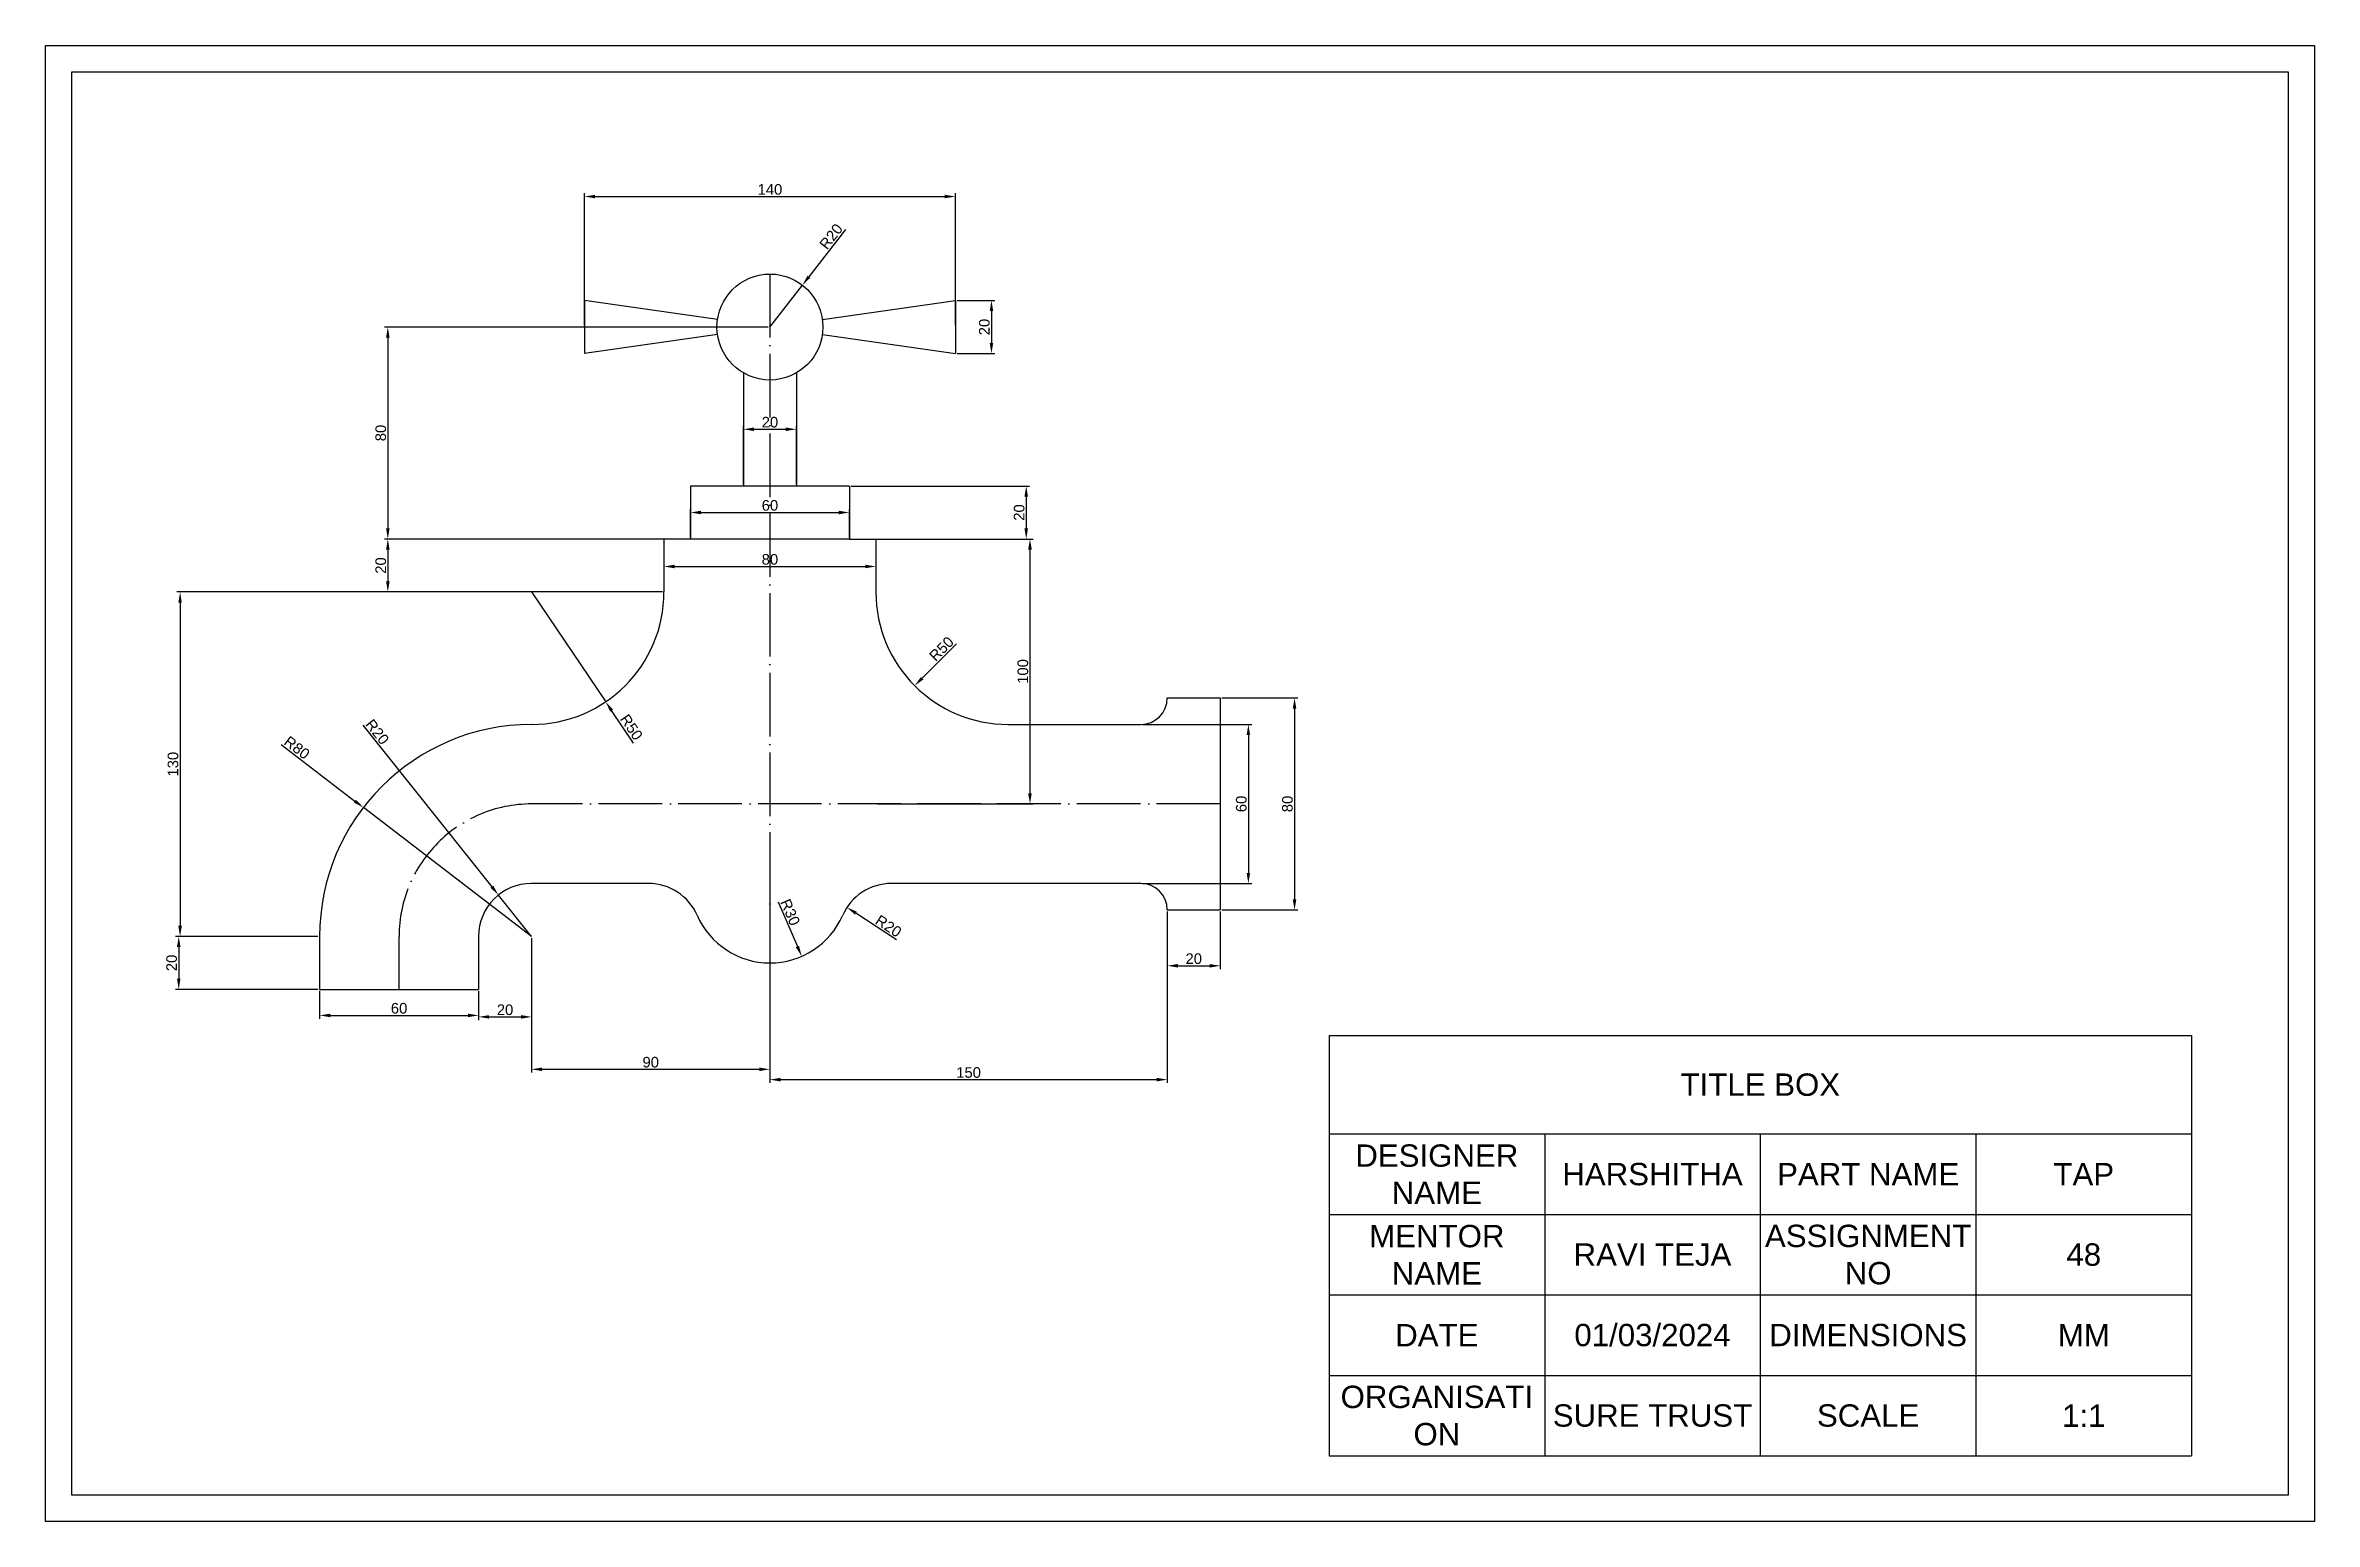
# Model space of a CAD drawing. Header units: millimetres. Extents: x 2481 to 4470, y 1649 to 2206.
# Drawn here: x 2481 to 3338, y 1649 to 2206 of the extents above; entities that cross this region are included whole.
import ezdxf

# ---------------------------------------------------------------- set-up
doc = ezdxf.new("R2010")
doc.units = ezdxf.units.MM
doc.linetypes.add('ACAD_ISO04W100', pattern=[30, 24, -3, 0, -3])
doc.styles.get("Standard").update_dxf_attribs({"font": 'arial.ttf'})
doc.dimstyles.new('ISO-25', dxfattribs={"dimtxt": 4, "dimasz": 4, "dimexe": 1.25, "dimexo": 0.625, "dimtad": 1, "dimtxsty": 'Standard', "dimcen": 2.5, "dimclrd": 6, "dimclre": 6, "dimclrt": 6, "dimadec": 0, "dimazin": 0, "dimtfac": 1, "dimtmove": 0, "dimatfit": 3, "dimfxl": 1, "dimarcsym": 0})

msp = doc.modelspace()

# ---------------------------------------------------------------- texts
at = {"attachment_point": 5}
for s, width, gutter_width, insert, char_height in [('TITLE BOX', 325.64248, 42.188, (3128.365, 1813.869), 8.4377), ('DESIGNER NAME', 81.41062, 42.188, (3006.249, 1780.118), 8.43766), ('HARSHITHA', 81.41062, 42.188, (3087.659, 1780.118), 8.4377), ('PART NAME', 81.41062, 42.188, (3169.07, 1780.118), 8.4377), ('TAP', 81.41062, 12.5, (3250.48, 1780.118), 8.4377), ('MENTOR NAME', 81.41062, 42.188, (3006.249, 1749.743), 8.43766), ('ASSIGNMENT NO', 81.41062, 42.188, (3169.07, 1749.743), 8.43766), ('RAVI TEJA', 81.41062, 42.188, (3087.659, 1749.743), 8.4377), ('48', 81.41062, 42.188, (3250.48, 1749.743), 8.4377), ('DATE', 81.41062, 42.188, (3006.249, 1719.367), 8.4377), ('01/03/2024', 81.41062, 42.188, (3087.659, 1719.367), 8.4377), ('DIMENSIONS', 81.41062, 42.188, (3169.07, 1719.367), 8.4377), ('MM', 81.41062, 42.188, (3250.48, 1719.367), 8.4377), ('ORGANISATI\\PON', 81.41062, 42.188, (3006.249, 1688.992), 8.4377), ('SURE TRUST', 81.41062, 42.188, (3087.659, 1688.992), 8.4377), ('SCALE', 81.41062, 42.188, (3169.07, 1688.992), 8.4377), ('1:1', 81.41062, 42.188, (3250.48, 1688.992), 8.4377)]:
    msp.add_mtext_dynamic_manual_height_columns(s, width=width, gutter_width=gutter_width, heights=[0], dxfattribs=dict(at, insert=insert, char_height=char_height))

# ---------------------------------------------------------------- blocks, each defined once
blk = doc.blocks.new('*D1')
at = {"color": 6, "lineweight": -2, "transparency": 16777216}
for p, q in [((2569.99, 1942.27), (2597.8, 1920.96)), ((2664.47, 1869.87), (2600.97, 1918.53))]:
    blk.add_line(p, q, dxfattribs=at)
at = {"color": 6, "transparency": 16777216}
blk.add_solid([(2598.2, 1921.49), (2597.39, 1920.43), (2600.97, 1918.53)], dxfattribs=at)
at = {"layer": 'Defpoints', "color": 0, "transparency": 16777216}
for p in [(2600.97, 1918.53), (2664.47, 1869.87)]:
    blk.add_point(p, dxfattribs=at)
at = {"color": 6, "transparency": 16777216, "insert": (2575.9, 1941.1), "char_height": 4, "attachment_point": 5, "rotation": 322.53724}
blk.add_mtext('R80', dxfattribs=at)
blk = doc.blocks.new('*D2')
at = {"color": 6, "lineweight": -2, "transparency": 16777216}
for p, q in [((2600.78, 1949.62), (2649.49, 1888.62)), ((2664.47, 1869.87), (2651.99, 1885.5))]:
    blk.add_line(p, q, dxfattribs=at)
at = {"color": 6, "transparency": 16777216}
blk.add_solid([(2650.01, 1889.04), (2648.97, 1888.21), (2651.99, 1885.5)], dxfattribs=at)
at = {"layer": 'Defpoints', "color": 0, "transparency": 16777216}
for p in [(2651.99, 1885.5), (2664.47, 1869.87)]:
    blk.add_point(p, dxfattribs=at)
at = {"color": 6, "transparency": 16777216, "insert": (2606.23, 1947.06), "char_height": 4, "attachment_point": 5, "rotation": 308.61543}
blk.add_mtext('R20', dxfattribs=at)
blk = doc.blocks.new('*D3')
at = {"color": 6, "lineweight": -2, "transparency": 16777216}
for p, q in [((2782.98, 2136.68), (2769.17, 2118.84)), ((2754.47, 2099.87), (2766.72, 2115.68))]:
    blk.add_line(p, q, dxfattribs=at)
at = {"color": 6, "transparency": 16777216}
blk.add_solid([(2768.64, 2119.25), (2769.69, 2118.44), (2766.72, 2115.68)], dxfattribs=at)
at = {"layer": 'Defpoints', "color": 0, "transparency": 16777216}
for p in [(2766.72, 2115.68), (2754.47, 2099.87)]:
    blk.add_point(p, dxfattribs=at)
at = {"color": 6, "transparency": 16777216, "insert": (2777.57, 2134.05), "char_height": 4, "attachment_point": 5, "rotation": 52.24107}
blk.add_mtext('R20', dxfattribs=at)
blk = doc.blocks.new('*D4')
at = {"color": 6, "lineweight": -2, "transparency": 16777216}
for p, q in [((2684.47, 2100.5), (2684.47, 2150.38)), ((2824.47, 2100.5), (2824.47, 2150.38)), ((2688.47, 2149.13), (2820.47, 2149.13))]:
    blk.add_line(p, q, dxfattribs=at)
at = {"color": 6, "transparency": 16777216}
for points in [[(2688.47, 2149.8), (2688.47, 2148.47), (2684.47, 2149.13)], [(2820.47, 2149.8), (2820.47, 2148.47), (2824.47, 2149.13)]]:
    blk.add_solid(points, dxfattribs=at)
at = {"layer": 'Defpoints', "color": 0, "transparency": 16777216}
for p in [(2824.47, 2149.13), (2684.47, 2099.87), (2824.47, 2099.87)]:
    blk.add_point(p, dxfattribs=at)
at = {"color": 6, "transparency": 16777216, "insert": (2754.47, 2151.8), "char_height": 4, "attachment_point": 5}
blk.add_mtext('140', dxfattribs=at)
blk = doc.blocks.new('*D5')
at = {"color": 6, "lineweight": -2, "transparency": 16777216}
for p, q in [((2825.1, 2109.87), (2839.35, 2109.87)), ((2838.1, 2105.87), (2838.1, 2093.87)), ((2825.1, 2089.87), (2839.35, 2089.87))]:
    blk.add_line(p, q, dxfattribs=at)
at = {"color": 6, "transparency": 16777216}
for points in [[(2837.43, 2105.87), (2838.77, 2105.87), (2838.1, 2109.87)], [(2837.43, 2093.87), (2838.77, 2093.87), (2838.1, 2089.87)]]:
    blk.add_solid(points, dxfattribs=at)
at = {"layer": 'Defpoints', "color": 0, "transparency": 16777216}
for p in [(2824.47, 2109.87), (2824.47, 2089.87), (2838.1, 2089.87)]:
    blk.add_point(p, dxfattribs=at)
at = {"color": 6, "transparency": 16777216, "insert": (2835.43, 2099.87), "char_height": 4, "attachment_point": 5, "rotation": 90}
blk.add_mtext('20', dxfattribs=at)
blk = doc.blocks.new('*D6')
at = {"color": 6, "lineweight": -2, "transparency": 16777216}
for p, q in [((2744.47, 2040.5), (2744.47, 2062.53)), ((2748.47, 2061.28), (2760.47, 2061.28)), ((2764.47, 2040.5), (2764.47, 2062.53))]:
    blk.add_line(p, q, dxfattribs=at)
at = {"color": 6, "transparency": 16777216}
for points in [[(2748.47, 2061.95), (2748.47, 2060.62), (2744.47, 2061.28)], [(2760.47, 2061.95), (2760.47, 2060.62), (2764.47, 2061.28)]]:
    blk.add_solid(points, dxfattribs=at)
at = {"layer": 'Defpoints', "color": 0, "transparency": 16777216}
for p in [(2764.47, 2061.28), (2744.47, 2039.87), (2764.47, 2039.87)]:
    blk.add_point(p, dxfattribs=at)
at = {"color": 6, "transparency": 16777216, "insert": (2754.47, 2063.95), "char_height": 4, "attachment_point": 5}
blk.add_mtext('20', dxfattribs=at)
blk = doc.blocks.new('*D7')
at = {"color": 6, "lineweight": -2, "transparency": 16777216}
for p, q in [((2724.47, 2020.5), (2724.47, 2031.12)), ((2784.47, 2020.5), (2784.47, 2031.12)), ((2728.47, 2029.87), (2780.47, 2029.87))]:
    blk.add_line(p, q, dxfattribs=at)
at = {"color": 6, "transparency": 16777216}
for points in [[(2728.47, 2030.54), (2728.47, 2029.2), (2724.47, 2029.87)], [(2780.47, 2030.54), (2780.47, 2029.2), (2784.47, 2029.87)]]:
    blk.add_solid(points, dxfattribs=at)
at = {"layer": 'Defpoints', "color": 0, "transparency": 16777216}
for p in [(2784.47, 2029.87), (2724.47, 2019.87), (2784.47, 2019.87)]:
    blk.add_point(p, dxfattribs=at)
at = {"color": 6, "transparency": 16777216, "insert": (2754.47, 2032.54), "char_height": 4, "attachment_point": 5}
blk.add_mtext('60', dxfattribs=at)
blk = doc.blocks.new('*D8')
at = {"color": 6, "lineweight": -2, "transparency": 16777216}
for p, q in [((2714.47, 2019.25), (2714.47, 2008.25)), ((2794.47, 2019.25), (2794.47, 2008.25)), ((2718.47, 2009.5), (2790.47, 2009.5))]:
    blk.add_line(p, q, dxfattribs=at)
at = {"color": 6, "transparency": 16777216}
for points in [[(2718.47, 2010.16), (2718.47, 2008.83), (2714.47, 2009.5)], [(2790.47, 2010.16), (2790.47, 2008.83), (2794.47, 2009.5)]]:
    blk.add_solid(points, dxfattribs=at)
at = {"layer": 'Defpoints', "color": 0, "transparency": 16777216}
for p in [(2714.47, 2019.87), (2794.47, 2019.87), (2794.47, 2009.5)]:
    blk.add_point(p, dxfattribs=at)
at = {"color": 6, "transparency": 16777216, "insert": (2754.47, 2012.16), "char_height": 4, "attachment_point": 5}
blk.add_mtext('80', dxfattribs=at)
blk = doc.blocks.new('*D9')
at = {"color": 6, "lineweight": -2, "transparency": 16777216}
for p, q in [((2753.85, 2099.87), (2608.96, 2099.87)), ((2610.21, 2095.87), (2610.21, 2023.87)), ((2753.85, 2019.87), (2608.96, 2019.87))]:
    blk.add_line(p, q, dxfattribs=at)
at = {"color": 6, "transparency": 16777216}
for points in [[(2609.55, 2095.87), (2610.88, 2095.87), (2610.21, 2099.87)], [(2609.55, 2023.87), (2610.88, 2023.87), (2610.21, 2019.87)]]:
    blk.add_solid(points, dxfattribs=at)
at = {"layer": 'Defpoints', "color": 0, "transparency": 16777216}
for p in [(2754.47, 2099.87), (2610.21, 2019.87), (2754.47, 2019.87)]:
    blk.add_point(p, dxfattribs=at)
at = {"color": 6, "transparency": 16777216, "insert": (2607.55, 2059.87), "char_height": 4, "attachment_point": 5, "rotation": 90}
blk.add_mtext('80', dxfattribs=at)
blk = doc.blocks.new('*D10')
at = {"color": 6, "lineweight": -2, "transparency": 16777216}
for p, q in [((2753.85, 2019.87), (2608.96, 2019.87)), ((2610.21, 2015.87), (2610.21, 2003.87)), ((2713.85, 1999.87), (2608.96, 1999.87))]:
    blk.add_line(p, q, dxfattribs=at)
at = {"color": 6, "transparency": 16777216}
for points in [[(2609.55, 2015.87), (2610.88, 2015.87), (2610.21, 2019.87)], [(2609.55, 2003.87), (2610.88, 2003.87), (2610.21, 1999.87)]]:
    blk.add_solid(points, dxfattribs=at)
at = {"layer": 'Defpoints', "color": 0, "transparency": 16777216}
for p in [(2754.47, 2019.87), (2610.21, 1999.87), (2714.47, 1999.87)]:
    blk.add_point(p, dxfattribs=at)
at = {"color": 6, "transparency": 16777216, "insert": (2607.55, 2009.87), "char_height": 4, "attachment_point": 5, "rotation": 90}
blk.add_mtext('20', dxfattribs=at)
blk = doc.blocks.new('*D11')
at = {"color": 6, "lineweight": -2, "transparency": 16777216}
for p, q in [((2785.1, 2039.87), (2852.48, 2039.87)), ((2851.23, 2035.87), (2851.23, 2023.87)), ((2785.1, 2019.87), (2852.48, 2019.87))]:
    blk.add_line(p, q, dxfattribs=at)
at = {"color": 6, "transparency": 16777216}
for points in [[(2850.56, 2035.87), (2851.89, 2035.87), (2851.23, 2039.87)], [(2850.56, 2023.87), (2851.89, 2023.87), (2851.23, 2019.87)]]:
    blk.add_solid(points, dxfattribs=at)
at = {"layer": 'Defpoints', "color": 0, "transparency": 16777216}
for p in [(2784.47, 2039.87), (2784.47, 2019.87), (2851.23, 2019.87)]:
    blk.add_point(p, dxfattribs=at)
at = {"color": 6, "transparency": 16777216, "insert": (2848.56, 2029.87), "char_height": 4, "attachment_point": 5, "rotation": 90}
blk.add_mtext('20', dxfattribs=at)
blk = doc.blocks.new('*D12')
at = {"color": 6, "lineweight": -2, "transparency": 16777216}
for p, q in [((2795.1, 2019.87), (2853.89, 2019.87)), ((2852.64, 2015.87), (2852.64, 1923.87)), ((2795.1, 1919.87), (2853.89, 1919.87))]:
    blk.add_line(p, q, dxfattribs=at)
at = {"color": 6, "transparency": 16777216}
for points in [[(2851.97, 2015.87), (2853.31, 2015.87), (2852.64, 2019.87)], [(2851.97, 1923.87), (2853.31, 1923.87), (2852.64, 1919.87)]]:
    blk.add_solid(points, dxfattribs=at)
at = {"layer": 'Defpoints', "color": 0, "transparency": 16777216}
for p in [(2794.47, 2019.87), (2794.47, 1919.87), (2852.64, 1919.87)]:
    blk.add_point(p, dxfattribs=at)
at = {"color": 6, "transparency": 16777216, "insert": (2849.97, 1969.87), "char_height": 4, "attachment_point": 5, "rotation": 90}
blk.add_mtext('100', dxfattribs=at)
blk = doc.blocks.new('*D13')
at = {"color": 6, "lineweight": -2, "transparency": 16777216}
for p, q in [((2895.1, 1949.87), (2936.34, 1949.87)), ((2935.09, 1945.87), (2935.09, 1893.87)), ((2895.1, 1889.87), (2936.34, 1889.87))]:
    blk.add_line(p, q, dxfattribs=at)
at = {"color": 6, "transparency": 16777216}
for points in [[(2934.43, 1945.87), (2935.76, 1945.87), (2935.09, 1949.87)], [(2934.43, 1893.87), (2935.76, 1893.87), (2935.09, 1889.87)]]:
    blk.add_solid(points, dxfattribs=at)
at = {"layer": 'Defpoints', "color": 0, "transparency": 16777216}
for p in [(2894.47, 1949.87), (2894.47, 1889.87), (2935.09, 1889.87)]:
    blk.add_point(p, dxfattribs=at)
at = {"color": 6, "transparency": 16777216, "insert": (2932.43, 1919.87), "char_height": 4, "attachment_point": 5, "rotation": 90}
blk.add_mtext('60', dxfattribs=at)
blk = doc.blocks.new('*D14')
at = {"color": 6, "lineweight": -2, "transparency": 16777216}
for p, q in [((2925.1, 1959.87), (2953.78, 1959.87)), ((2952.53, 1955.87), (2952.53, 1883.87)), ((2925.1, 1879.87), (2953.78, 1879.87))]:
    blk.add_line(p, q, dxfattribs=at)
at = {"color": 6, "transparency": 16777216}
for points in [[(2951.86, 1955.87), (2953.19, 1955.87), (2952.53, 1959.87)], [(2951.86, 1883.87), (2953.19, 1883.87), (2952.53, 1879.87)]]:
    blk.add_solid(points, dxfattribs=at)
at = {"layer": 'Defpoints', "color": 0, "transparency": 16777216}
for p in [(2924.47, 1959.87), (2924.47, 1879.87), (2952.53, 1879.87)]:
    blk.add_point(p, dxfattribs=at)
at = {"color": 6, "transparency": 16777216, "insert": (2949.86, 1919.87), "char_height": 4, "attachment_point": 5, "rotation": 90}
blk.add_mtext('80', dxfattribs=at)
blk = doc.blocks.new('*D15')
at = {"color": 6, "lineweight": -2, "transparency": 16777216}
for p, q in [((2904.47, 1879.25), (2904.47, 1857.54)), ((2924.47, 1879.25), (2924.47, 1857.54)), ((2908.47, 1858.79), (2920.47, 1858.79))]:
    blk.add_line(p, q, dxfattribs=at)
at = {"color": 6, "transparency": 16777216}
for points in [[(2908.47, 1859.45), (2908.47, 1858.12), (2904.47, 1858.79)], [(2920.47, 1859.45), (2920.47, 1858.12), (2924.47, 1858.79)]]:
    blk.add_solid(points, dxfattribs=at)
at = {"layer": 'Defpoints', "color": 0, "transparency": 16777216}
for p in [(2904.47, 1879.87), (2924.47, 1879.87), (2924.47, 1858.79)]:
    blk.add_point(p, dxfattribs=at)
at = {"color": 6, "transparency": 16777216, "insert": (2914.47, 1861.45), "char_height": 4, "attachment_point": 5}
blk.add_mtext('20', dxfattribs=at)
blk = doc.blocks.new('*D16')
at = {"color": 6, "lineweight": -2, "transparency": 16777216}
for p, q in [((2713.85, 1999.87), (2530.54, 1999.87)), ((2531.79, 1995.87), (2531.79, 1873.87)), ((2583.85, 1869.87), (2530.54, 1869.87))]:
    blk.add_line(p, q, dxfattribs=at)
at = {"color": 6, "transparency": 16777216}
for points in [[(2531.12, 1995.87), (2532.45, 1995.87), (2531.79, 1999.87)], [(2531.12, 1873.87), (2532.45, 1873.87), (2531.79, 1869.87)]]:
    blk.add_solid(points, dxfattribs=at)
at = {"layer": 'Defpoints', "color": 0, "transparency": 16777216}
for p in [(2714.47, 1999.87), (2531.79, 1869.87), (2584.47, 1869.87)]:
    blk.add_point(p, dxfattribs=at)
at = {"color": 6, "transparency": 16777216, "insert": (2529.12, 1934.87), "char_height": 4, "attachment_point": 5, "rotation": 90}
blk.add_mtext('130', dxfattribs=at)
blk = doc.blocks.new('*D17')
at = {"color": 6, "lineweight": -2, "transparency": 16777216}
for p, q in [((2583.85, 1869.87), (2530.03, 1869.87)), ((2531.28, 1865.87), (2531.28, 1853.87)), ((2583.85, 1849.87), (2530.03, 1849.87))]:
    blk.add_line(p, q, dxfattribs=at)
at = {"color": 6, "transparency": 16777216}
for points in [[(2530.61, 1865.87), (2531.94, 1865.87), (2531.28, 1869.87)], [(2530.61, 1853.87), (2531.94, 1853.87), (2531.28, 1849.87)]]:
    blk.add_solid(points, dxfattribs=at)
at = {"layer": 'Defpoints', "color": 0, "transparency": 16777216}
for p in [(2584.47, 1869.87), (2531.28, 1849.87), (2584.47, 1849.87)]:
    blk.add_point(p, dxfattribs=at)
at = {"color": 6, "transparency": 16777216, "insert": (2528.61, 1859.87), "char_height": 4, "attachment_point": 5, "rotation": 90}
blk.add_mtext('20', dxfattribs=at)
blk = doc.blocks.new('*D18')
at = {"color": 6, "lineweight": -2, "transparency": 16777216}
for p, q in [((2584.47, 1849.25), (2584.47, 1838.81)), ((2644.47, 1849.25), (2644.47, 1838.81)), ((2588.47, 1840.06), (2640.47, 1840.06))]:
    blk.add_line(p, q, dxfattribs=at)
at = {"color": 6, "transparency": 16777216}
for points in [[(2588.47, 1840.72), (2588.47, 1839.39), (2584.47, 1840.06)], [(2640.47, 1840.72), (2640.47, 1839.39), (2644.47, 1840.06)]]:
    blk.add_solid(points, dxfattribs=at)
at = {"layer": 'Defpoints', "color": 0, "transparency": 16777216}
for p in [(2584.47, 1849.87), (2644.47, 1849.87), (2644.47, 1840.06)]:
    blk.add_point(p, dxfattribs=at)
at = {"color": 6, "transparency": 16777216, "insert": (2614.47, 1842.73), "char_height": 4, "attachment_point": 5}
blk.add_mtext('60', dxfattribs=at)
blk = doc.blocks.new('*D19')
at = {"color": 6, "lineweight": -2, "transparency": 16777216}
for p, q in [((2664.47, 1869.25), (2664.47, 1838.25)), ((2644.47, 1849.25), (2644.47, 1838.25)), ((2648.47, 1839.5), (2660.47, 1839.5))]:
    blk.add_line(p, q, dxfattribs=at)
at = {"color": 6, "transparency": 16777216}
for points in [[(2648.47, 1840.17), (2648.47, 1838.83), (2644.47, 1839.5)], [(2660.47, 1840.17), (2660.47, 1838.83), (2664.47, 1839.5)]]:
    blk.add_solid(points, dxfattribs=at)
at = {"layer": 'Defpoints', "color": 0, "transparency": 16777216}
for p in [(2664.47, 1869.87), (2644.47, 1849.87), (2664.47, 1839.5)]:
    blk.add_point(p, dxfattribs=at)
at = {"color": 6, "transparency": 16777216, "insert": (2654.47, 1842.17), "char_height": 4, "attachment_point": 5}
blk.add_mtext('20', dxfattribs=at)
blk = doc.blocks.new('*D20')
at = {"color": 6, "lineweight": -2, "transparency": 16777216}
for p, q in [((2754.47, 1889.25), (2754.47, 1818.47)), ((2664.47, 1869.25), (2664.47, 1818.47)), ((2668.47, 1819.72), (2750.47, 1819.72))]:
    blk.add_line(p, q, dxfattribs=at)
at = {"color": 6, "transparency": 16777216}
for points in [[(2668.47, 1820.38), (2668.47, 1819.05), (2664.47, 1819.72)], [(2750.47, 1820.38), (2750.47, 1819.05), (2754.47, 1819.72)]]:
    blk.add_solid(points, dxfattribs=at)
at = {"layer": 'Defpoints', "color": 0, "transparency": 16777216}
for p in [(2754.47, 1889.87), (2664.47, 1869.87), (2754.47, 1819.72)]:
    blk.add_point(p, dxfattribs=at)
at = {"color": 6, "transparency": 16777216, "insert": (2709.47, 1822.38), "char_height": 4, "attachment_point": 5}
blk.add_mtext('90', dxfattribs=at)
blk = doc.blocks.new('*D21')
at = {"color": 6, "lineweight": -2, "transparency": 16777216}
for p, q in [((2904.47, 1879.25), (2904.47, 1814.57)), ((2754.47, 1859.25), (2754.47, 1814.57)), ((2758.47, 1815.82), (2900.47, 1815.82))]:
    blk.add_line(p, q, dxfattribs=at)
at = {"color": 6, "transparency": 16777216}
for points in [[(2758.47, 1816.49), (2758.47, 1815.15), (2754.47, 1815.82)], [(2900.47, 1816.49), (2900.47, 1815.15), (2904.47, 1815.82)]]:
    blk.add_solid(points, dxfattribs=at)
at = {"layer": 'Defpoints', "color": 0, "transparency": 16777216}
for p in [(2904.47, 1879.87), (2754.47, 1859.87), (2904.47, 1815.82)]:
    blk.add_point(p, dxfattribs=at)
at = {"color": 6, "transparency": 16777216, "insert": (2829.47, 1818.49), "char_height": 4, "attachment_point": 5}
blk.add_mtext('150', dxfattribs=at)
blk = doc.blocks.new('*D22')
at = {"color": 6, "lineweight": -2, "transparency": 16777216}
blk.add_line((2757.52, 1882.88), (2764.85, 1866.03), dxfattribs=at)
at = {"color": 6, "transparency": 16777216}
blk.add_solid([(2765.46, 1866.3), (2764.24, 1865.77), (2766.45, 1862.36)], dxfattribs=at)
at = {"layer": 'Defpoints', "color": 0, "transparency": 16777216}
for p in [(2754.47, 1889.87), (2766.45, 1862.36)]:
    blk.add_point(p, dxfattribs=at)
at = {"color": 6, "transparency": 16777216, "insert": (2762.12, 1878.99), "char_height": 4, "attachment_point": 5, "rotation": 293.52534}
blk.add_mtext('R30', dxfattribs=at)
blk = doc.blocks.new('*D23')
at = {"color": 6, "lineweight": -2, "transparency": 16777216}
blk.add_line((2802.28, 1868.57), (2786.92, 1878.65), dxfattribs=at)
at = {"color": 6, "transparency": 16777216}
blk.add_solid([(2787.28, 1879.2), (2786.55, 1878.09), (2783.57, 1880.84)], dxfattribs=at)
at = {"layer": 'Defpoints', "color": 0, "transparency": 16777216}
for p in [(2783.57, 1880.84), (2800.3, 1869.87)]:
    blk.add_point(p, dxfattribs=at)
at = {"color": 6, "transparency": 16777216, "insert": (2799.23, 1873.76), "char_height": 4, "attachment_point": 5, "rotation": 326.73912}
blk.add_mtext('R20', dxfattribs=at)
blk = doc.blocks.new('*D24')
at = {"color": 6, "lineweight": -2, "transparency": 16777216}
for p, q in [((2664.47, 1999.87), (2692.46, 1958.44)), ((2702.98, 1942.86), (2694.7, 1955.12))]:
    blk.add_line(p, q, dxfattribs=at)
at = {"color": 6, "transparency": 16777216}
blk.add_solid([(2695.25, 1955.5), (2694.15, 1954.75), (2692.46, 1958.44)], dxfattribs=at)
at = {"layer": 'Defpoints', "color": 0, "transparency": 16777216}
for p in [(2664.47, 1999.87), (2692.46, 1958.44)]:
    blk.add_point(p, dxfattribs=at)
at = {"color": 6, "transparency": 16777216, "insert": (2702.17, 1948.83), "char_height": 4, "attachment_point": 5, "rotation": 304.04087}
blk.add_mtext('R50', dxfattribs=at)
blk = doc.blocks.new('*D25')
at = {"color": 6, "lineweight": -2, "transparency": 16777216}
blk.add_line((2824.94, 1980.34), (2811.94, 1967.34), dxfattribs=at)
at = {"color": 6, "transparency": 16777216}
blk.add_solid([(2811.47, 1967.81), (2812.42, 1966.87), (2809.12, 1964.51)], dxfattribs=at)
at = {"layer": 'Defpoints', "color": 0, "transparency": 16777216}
for p in [(2844.47, 1999.87), (2809.12, 1964.51)]:
    blk.add_point(p, dxfattribs=at)
at = {"color": 6, "transparency": 16777216, "insert": (2819.23, 1978.41), "char_height": 4, "attachment_point": 5, "rotation": 45}
blk.add_mtext('R50', dxfattribs=at)
blk = doc.blocks.new('*T84')
at = {"color": 0, "linetype": 'ByBlock', "lineweight": -2, "transparency": 16777216}
for p, q in [((0, 0), (325.64, 0)), ((0, 0), (0, -158.63)), ((325.64, 0), (325.64, -158.63)), ((0, -37.13), (325.64, -37.13)), ((81.41, -37.13), (81.41, -158.63)), ((162.82, -37.13), (162.82, -158.63)), ((244.23, -37.13), (244.23, -158.63)), ((0, -67.5), (325.64, -67.5)), ((0, -97.88), (325.64, -97.88)), ((0, -128.25), (325.64, -128.25)), ((0, -158.63), (325.64, -158.63))]:
    blk.add_line(p, q, dxfattribs=at)

# ---------------------------------------------------------------- dimensions: what is measured, and where the dimension line sits
for base, p1, p2, picture, middle in [((2824.471, 2149.134), (2684.471, 2099.87), (2824.471, 2099.87), '*D4', (2754.471, 2151.801)), ((2764.471, 2061.283), (2744.471, 2039.87), (2764.471, 2039.87), '*D6', (2754.471, 2063.95)), ((2784.471, 2029.87), (2724.471, 2019.87), (2784.471, 2019.87), '*D7', (2754.471, 2032.538)), ((2794.471, 2009.498), (2714.471, 2019.87), (2794.471, 2019.87), '*D8', (2754.471, 2012.165)), ((2754.471, 1819.717), (2664.471, 1869.87), (2754.471, 1889.87), '*D20', (2709.471, 1822.384)), ((2904.471, 1815.821), (2754.471, 1859.87), (2904.471, 1879.87), '*D21', (2829.471, 1818.488)), ((2924.471, 1858.786), (2904.471, 1879.87), (2924.471, 1879.87), '*D15', (2914.471, 1861.453)), ((2664.471, 1839.499), (2644.471, 1849.87), (2664.471, 1869.87), '*D19', (2654.471, 1842.166)), ((2644.471, 1840.058), (2584.471, 1849.87), (2644.471, 1849.87), '*D18', (2614.471, 1842.725))]:
    dim = msp.add_linear_dim(base=base, p1=p1, p2=p2, dimstyle='ISO-25')
    dim.commit()
    dim.dimension.update_dxf_attribs({"geometry": picture, "text_midpoint": middle})
for center, mpoint, picture, middle in [((2754.471, 2099.87), (2766.718, 2115.682), '*D3', (2779.676, 2132.412)), ((2844.471, 1999.87), (2809.116, 1964.515), '*D25', (2821.12, 1976.519)), ((2664.471, 1869.87), (2600.971, 1918.53), '*D1', (2574.279, 1938.984)), ((2664.471, 1869.87), (2651.989, 1885.497), '*D2', (2604.144, 1945.399)), ((2754.471, 1889.87), (2766.446, 1862.364), '*D22', (2759.67, 1877.929)), ((2800.297, 1869.87), (2783.573, 1880.839), '*D23', (2797.769, 1871.529))]:
    dim = msp.add_radius_dim(center=center, mpoint=mpoint, dimstyle='ISO-25')
    dim.commit()
    dim.dimension.update_dxf_attribs({"geometry": picture, "text_midpoint": middle, "dimtype": 164})
for base, p1, p2, picture, middle in [((2838.1, 2089.87), (2824.471, 2109.87), (2824.471, 2089.87), '*D5', (2835.433, 2099.87)), ((2610.214, 2019.87), (2754.471, 2099.87), (2754.471, 2019.87), '*D9', (2607.547, 2059.87)), ((2851.228, 2019.87), (2784.471, 2039.87), (2784.471, 2019.87), '*D11', (2848.561, 2029.87)), ((2610.214, 1999.87), (2754.471, 2019.87), (2714.471, 1999.87), '*D10', (2607.547, 2009.87)), ((2852.641, 1919.87), (2794.471, 2019.87), (2794.471, 1919.87), '*D12', (2849.974, 1969.87)), ((2531.788, 1869.87), (2714.471, 1999.87), (2584.471, 1869.87), '*D16', (2529.119, 1934.87)), ((2952.525, 1879.87), (2924.471, 1959.87), (2924.471, 1879.87), '*D14', (2949.858, 1919.87)), ((2531.277, 1849.87), (2584.471, 1869.87), (2584.471, 1849.87), '*D17', (2528.609, 1859.87))]:
    dim = msp.add_linear_dim(base=base, p1=p1, p2=p2, angle=90, dimstyle='ISO-25')
    dim.commit()
    dim.dimension.update_dxf_attribs({"geometry": picture, "text_midpoint": middle})
dim = msp.add_radius_dim(center=(2664.471, 1999.87), mpoint=(2692.46, 1958.438), dimstyle='ISO-25')
dim.commit()
dim.dimension.update_dxf_attribs({"geometry": '*D24', "text_midpoint": (2702.17, 1948.83)})
dim = msp.add_aligned_dim(p1=(2894.471, 1949.87), p2=(2894.471, 1889.87), distance=40.621, dimstyle='ISO-25')
dim.commit()
dim.dimension.update_dxf_attribs({"geometry": '*D13', "text_midpoint": (2932.425, 1919.87)})

# ---------------------------------------------------------------- linework, layer by layer
at = {"linetype": 'ACAD_ISO04W100'}
for p, q in [((2754.471, 2119.87), (2754.471, 1859.87)), ((2924.471, 1919.87), (2664.471, 1919.87)), ((2614.471, 1849.87), (2614.471, 1869.87))]:
    msp.add_line(p, q, dxfattribs=at)
for p, q in [((2684.471, 2109.87), (2684.471, 2089.87)), ((2734.672, 2102.699), (2684.471, 2109.87)), ((2774.27, 2102.699), (2824.471, 2109.87)), ((2824.471, 2109.87), (2824.471, 2089.87)), ((2734.672, 2097.042), (2684.471, 2089.87)), ((2774.27, 2097.042), (2824.471, 2089.87)), ((2744.471, 2082.55), (2744.471, 2039.87)), ((2764.471, 2082.55), (2764.471, 2039.87)), ((2784.471, 2039.87), (2724.471, 2039.87)), ((2724.471, 2039.87), (2724.471, 2019.87)), ((2784.471, 2039.87), (2784.471, 2019.87)), ((2724.471, 2019.87), (2714.471, 2019.87)), ((2714.471, 2019.87), (2714.471, 1999.87)), ((2784.471, 2019.87), (2724.471, 2019.87)), ((2784.471, 2019.87), (2794.471, 2019.87)), ((2794.471, 2019.87), (2794.471, 1999.87)), ((2904.471, 1959.87), (2904.471, 1959.87)), ((2904.471, 1959.87), (2924.471, 1959.87)), ((2924.471, 1959.87), (2924.471, 1879.87)), ((2844.471, 1949.87), (2894.471, 1949.87)), ((2708.645, 1889.87), (2664.471, 1889.87)), ((2894.471, 1889.87), (2800.297, 1889.87)), ((2904.471, 1879.87), (2924.471, 1879.87)), ((2584.471, 1869.87), (2584.471, 1849.87)), ((2644.471, 1869.87), (2644.471, 1849.87)), ((2584.471, 1849.87), (2644.471, 1849.87))]:
    msp.add_line(p, q)
for points in [[(2480.934, 2206.175), (3337.626, 2206.175), (3337.626, 1649.005), (2480.934, 1649.005)], [(2490.934, 2196.175), (3327.626, 2196.175), (3327.626, 1659.005), (2490.934, 1659.005)]]:
    msp.add_lwpolyline(points, close=True)
msp.add_circle((2754.471, 2099.87), 20)
for centre, radius, start, end in [((2664.471, 1999.87), 50, 270, 0), ((2844.471, 1999.87), 50, 180, 270), ((2894.471, 1959.87), 10, 270, 0), ((2664.471, 1869.87), 80, 90, 180), ((2664.471, 1869.87), 20, 90, 180), ((2708.645, 1869.87), 20, 23.578178, 90), ((2800.297, 1869.87), 20, 90, 156.421822), ((2894.471, 1879.87), 10, 0, 90), ((2754.471, 1889.87), 30, 203.578178, 336.421822)]:
    msp.add_arc(centre, radius, start, end)
msp.add_arc((2664.471, 1869.87), 50, 90, 180, dxfattribs=at)

# ---------------------------------------------------------------- block references
msp.add_blockref('*T84', (2965.543, 1832.432))

msp.set_redraw_order([(e.dxf.handle, doc.entitydb.next_handle()) for e in msp.query("TEXT MTEXT ATTDEF DIMENSION ARC_DIMENSION")])  # texts and dimensions are drawn at this point

doc.saveas('drawing.dxf')
